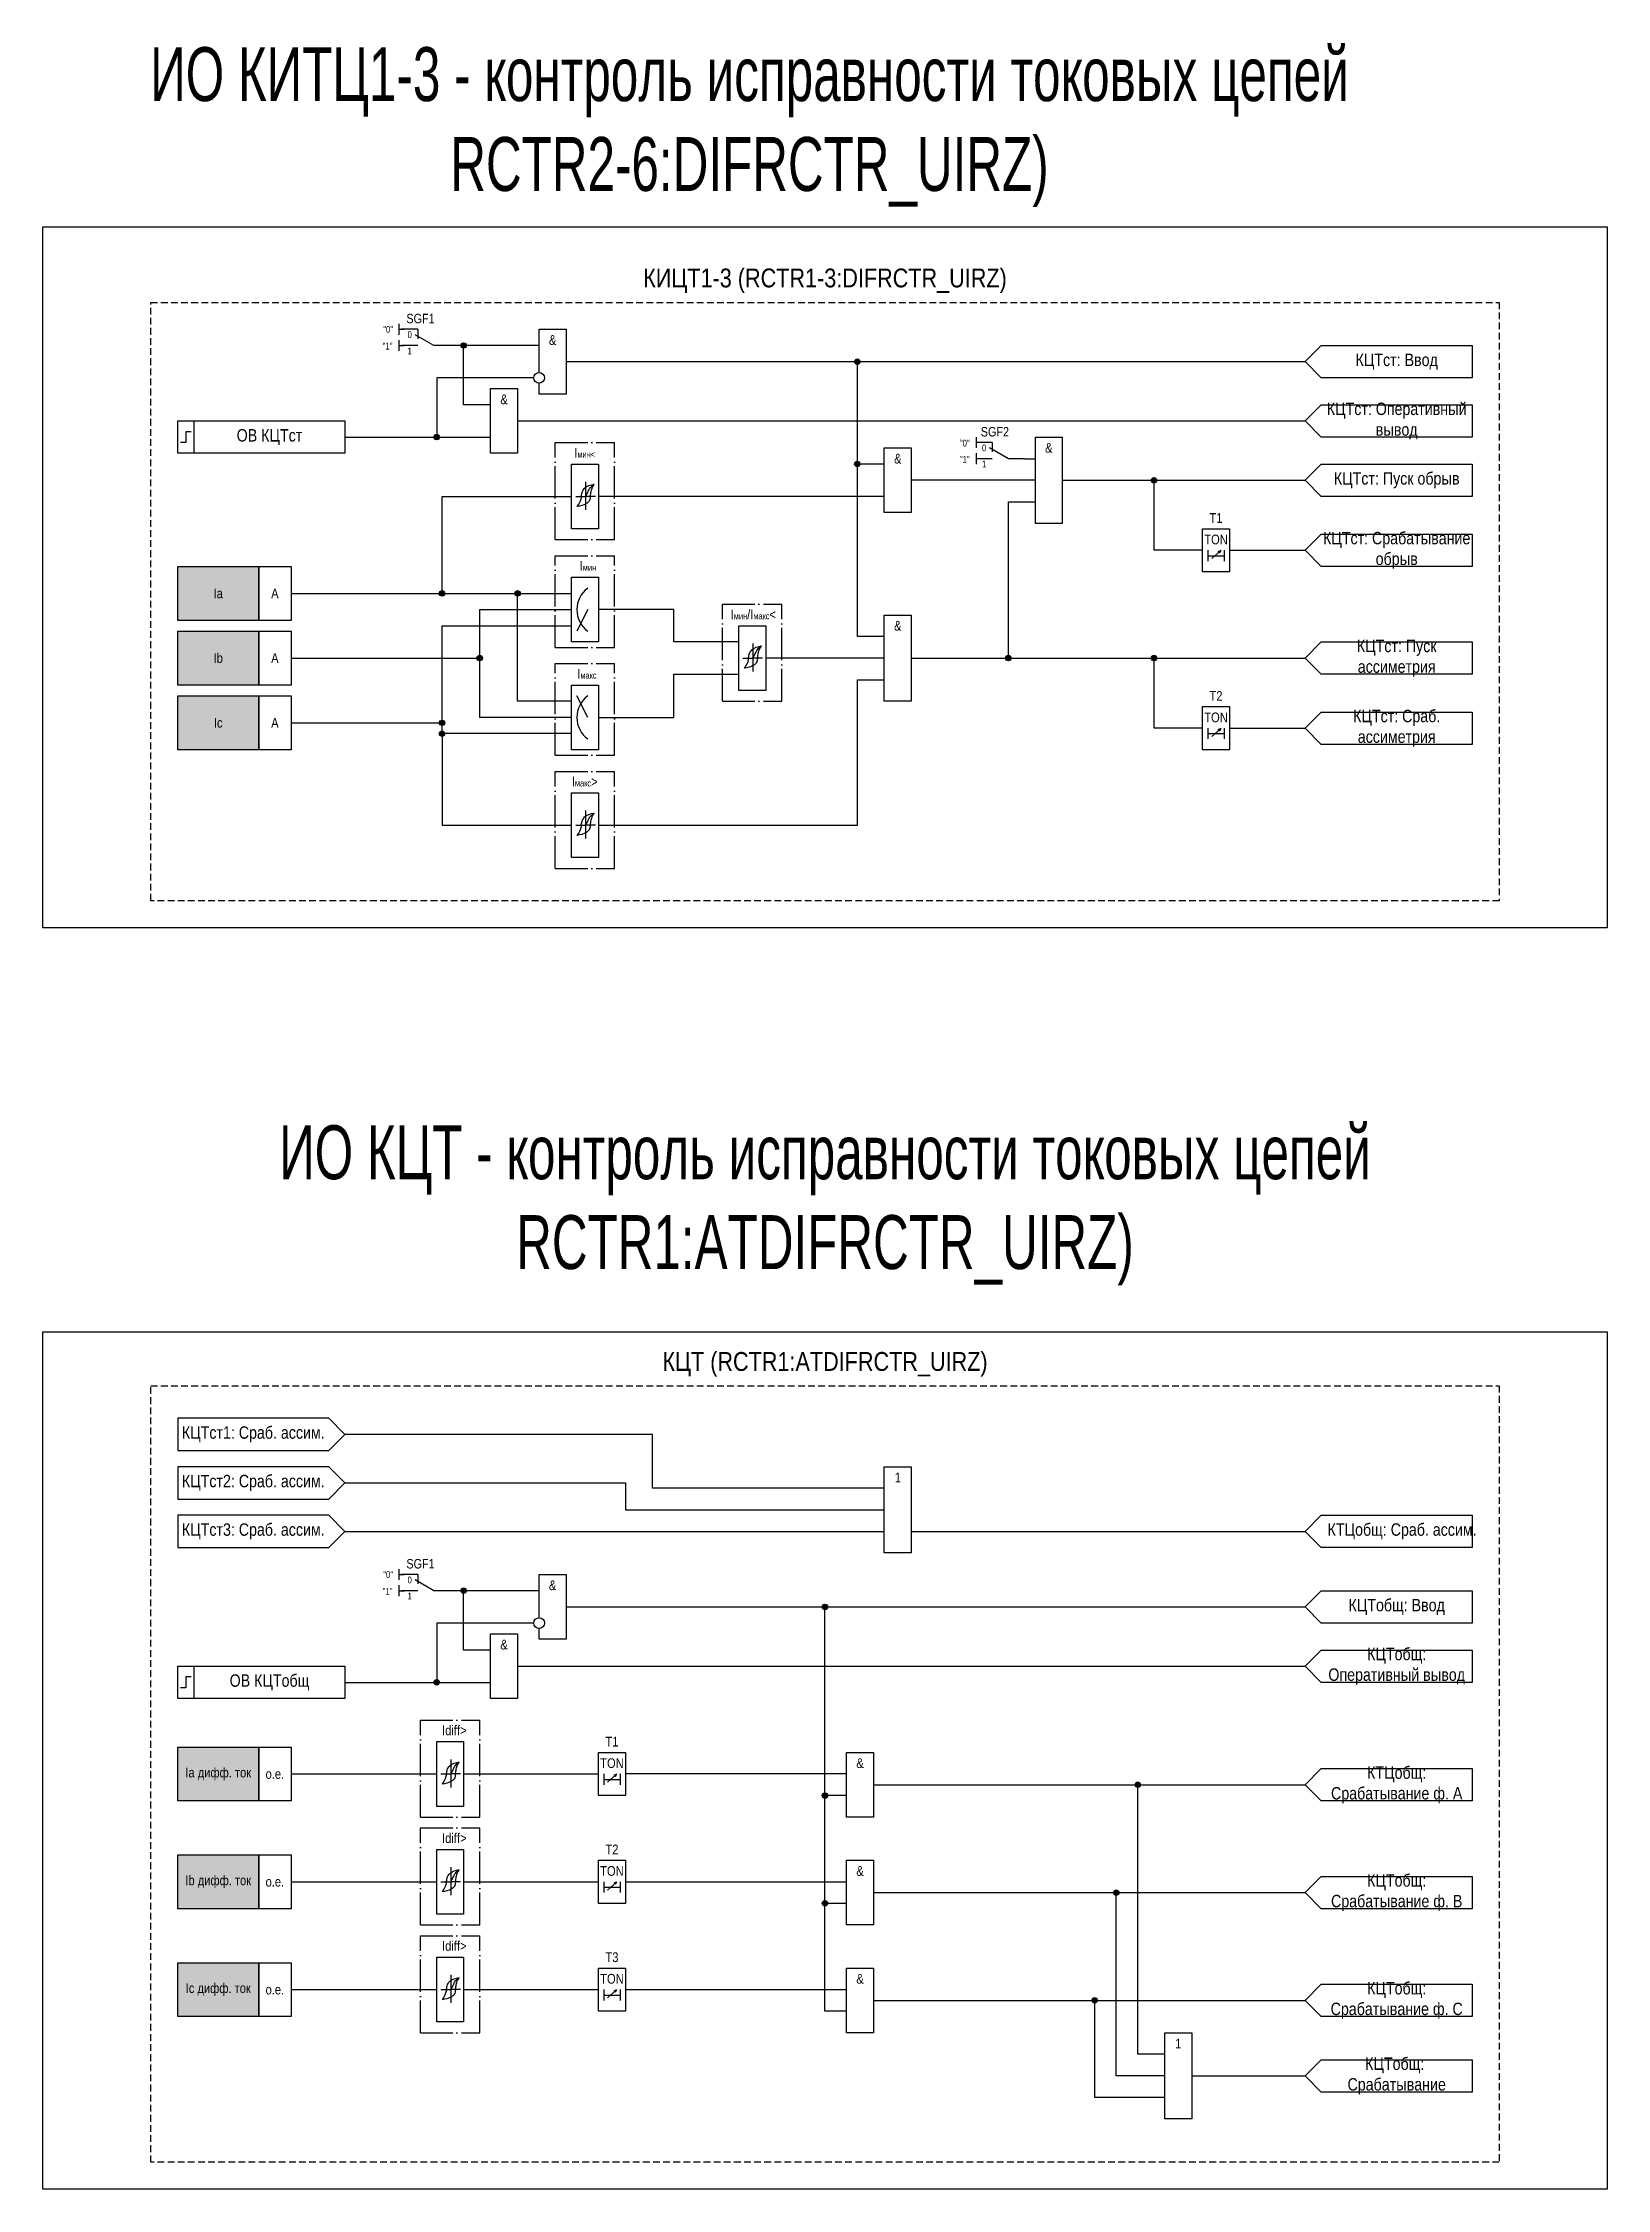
# Model space of a CAD drawing. Header units: millimetres. Extents: x -578 to 4001, y -1196 to 139.
# Drawn here: x 732 to 1022, y -259 to 139.1 of the extents above; entities that cross this region are included whole.
import ezdxf
from ezdxf.enums import TextEntityAlignment as Align

# ---------------------------------------------------------------- set-up
doc = ezdxf.new("R2010")
doc.units = ezdxf.units.MM
doc.linetypes.add('ACAD_ISO04W100', pattern=[30, 24, -3, 0, -3])
doc.linetypes.add('штриховая2', pattern=[0.375, 0.25, -0.125])
doc.layers.add('Основная', color=7, linetype='Continuous')
doc.styles.add('1.8_Gost_RD', font='ARIALN.TTF', dxfattribs={"height": 1.8})
doc.styles.add('2.5_Gost_RD', font='ARIALN.TTF', dxfattribs={"height": 2.5})
doc.styles.add('3.5_Gost_RD', font='ARIALN.TTF', dxfattribs={"height": 3.5})
doc.styles.add('Вывод', font='ARIALN.TTF', dxfattribs={"height": 2.5})
doc.styles.add('Компонент', font='ARIALN.TTF', dxfattribs={"height": 3.5})

msp = doc.modelspace()

# ---------------------------------------------------------------- texts
at = {"color": 2, "ltscale": 100, "char_height": 10, "width": 290, "attachment_point": 5, "style": '3.5_Gost_RD'}
for s, insert in [('{\\W0.8;\\C3;ИО КИТЦ1-3 - контроль исправности токовых цепей RCTR2-6:DIFRCTR_UIRZ)}', (863, 123.5)), ('{\\W0.8;\\C3;ИО КЦТ - контроль исправности токовых цепей RCTR1:ATDIFRCTR_UIRZ)}', (877, -76.5))]:
    msp.add_mtext(s, dxfattribs=dict(at, insert=insert))
at = {"color": 30, "ltscale": 100, "char_height": 3.5, "width": 250, "attachment_point": 5, "style": '3.5_Gost_RD'}
for s, insert in [('\\pt108.5;КИЦТ1-3 (RCTR1-3:DIFRCTR_UIRZ)', (877, 95)), ('\\pt108.5;КЦТ (RCTR1:ATDIFRCTR_UIRZ)', (877, -106))]:
    msp.add_mtext(s, dxfattribs=dict(at, insert=insert))
at = {"ltscale": 100, "char_height": 1.25, "attachment_point": 1, "style": '3.5_Gost_RD'}
for insert in [(795, 83.5), (795, -147.5)]:
    msp.add_mtext_dynamic_manual_height_columns('"1"', width=2, gutter_width=17.5, heights=[0], dxfattribs=dict(at, insert=insert))
at = {"ltscale": 100, "char_height": 1.8, "attachment_point": 5}
for s, insert, width, style in [('T1', (949.5, 51), 5, '2.5_Gost_RD'), ('TON', (949.5, 47), 5, '2.5_Gost_RD'), ('Ia', (764.5, 37), 15, '1.8_Gost_RD'), ('А', (775, 37), 6, '1.8_Gost_RD'), ('Ib', (764.5, 25), 15, '1.8_Gost_RD'), ('А', (775, 25), 6, '1.8_Gost_RD'), ('T2', (949.5, 18), 5, '2.5_Gost_RD'), ('Iс', (764.5, 13), 15, '1.8_Gost_RD'), ('А', (775, 13), 6, '1.8_Gost_RD'), ('TON', (949.5, 14), 5, '2.5_Gost_RD'), ('T1', (837.5, -176), 5, '2.5_Gost_RD'), ('TON', (837.5, -180), 5, '2.5_Gost_RD'), ('Ia дифф. ток', (764.5, -182), 15, '1.8_Gost_RD'), ('о.е.', (775, -182), 6, '1.8_Gost_RD'), ('T2', (837.5, -196), 5, '2.5_Gost_RD'), ('TON', (837.5, -200), 5, '2.5_Gost_RD'), ('Ib дифф. ток', (764.5, -202), 15, '1.8_Gost_RD'), ('о.е.', (775, -202), 6, '1.8_Gost_RD'), ('T3', (837.5, -216), 5, '2.5_Gost_RD'), ('Ic дифф. ток', (764.5, -222), 15, '1.8_Gost_RD'), ('о.е.', (775, -222), 6, '1.8_Gost_RD'), ('TON', (837.5, -220), 5, '2.5_Gost_RD')]:
    msp.add_mtext(s, dxfattribs=dict(at, insert=insert, width=width, style=style))
at = {"color": 7, "ltscale": 100, "char_height": 1.8, "attachment_point": 1, "style": '1.8_Gost_RD'}
for s, insert in [('\\pi1.52179;I{\\H0.66667x;мин}', (830, 43)), ('\\pi1.0688;I{\\H0.66667x;макс}', (830, 23))]:
    msp.add_mtext_dynamic_manual_height_columns(s, width=11, gutter_width=17.5, heights=[0], dxfattribs=dict(at, insert=insert))
at = {"layer": 'Основная', "ltscale": 100, "attachment_point": 5, "style": '2.5_Gost_RD'}
for s, insert, char_height, width in [('&', (826.5, 84), 1.8, 5), ('КЦТст: Ввод', (983, 80), 2.3, 28), ('&', (817.5, 73), 1.8, 5), ('&', (918.5, 64), 1.8, 5), ('&', (890.5, 62), 1.8, 5), ('КЦТст: Пуск обрыв', (983, 58), 2.3, 28), ('&', (890.5, 31), 1.8, 5), ('1', (890.5, -127), 1.8, 5), ('&', (826.5, -147), 1.8, 5), ('КЦТобщ: Ввод', (983, -151), 2.3, 28), ('&', (817.5, -158), 1.8, 5), ('&', (883.5, -180), 1.8, 5), ('&', (883.5, -200), 1.8, 5), ('&', (883.5, -220), 1.8, 5), ('1', (942.5, -232), 1.8, 5)]:
    msp.add_mtext(s, dxfattribs=dict(at, insert=insert, char_height=char_height, width=width))
at = {"layer": 'Основная', "color": 0, "ltscale": 100, "char_height": 2.3, "attachment_point": 5, "style": '2.5_Gost_RD'}
for s, insert, width in [('{\\C256;КЦТст: Оперативный вывод}', (983, 69), 28), ('{\\C256;ОВ КЦТст}', (774, 66), 28), ('{\\C256;КЦТст: Срабатывание обрыв}', (983, 45), 28), ('{\\C256;КЦТст: Пуск ассиметрия}', (983, 25), 28), ('{\\C256;КЦТст: Сраб. ассиметрия}', (983, 12), 28), ('{\\C256;КЦТст1: Сраб. ассим.}', (771, -119), 28), ('{\\C256;КЦТст2: Сраб. ассим.}', (771, -128), 28), ('{\\C256;КЦТст3: Сраб. ассим.}', (771, -137), 28), ('{\\C256;КТЦобщ: Сраб. ассим.}', (984, -137), 26.5083), ('{\\C256;КЦТобщ: Оперативный вывод}', (983, -162), 28), ('{\\C256;ОВ КЦТобщ}', (774, -165), 28), ('{\\C256;КТЦобщ: Срабатывание ф. A}', (983, -184), 26.5083), ('{\\C256;КЦТобщ: Срабатывание ф. B}', (983, -204), 25.2956), ('{\\C256;КЦТобщ: Срабатывание ф. C}', (983, -224), 25.7463), ('{\\C256;КЦТобщ:  Срабатывание}', (983, -238), 28)]:
    msp.add_mtext(s, dxfattribs=dict(at, insert=insert, width=width))
at = {"layer": 'Основная', "color": 7, "ltscale": 100, "char_height": 1.8, "attachment_point": 1, "style": '1.8_Gost_RD'}
for s, width, insert in [('\\pi1.52179;I{\\H0.66667x;мин<}', 4, (829, 64)), ('\\pi1.52179;I{\\H0.66667x;мин\\H1.5x;/}I{\\H0.66667x;макс\\H1.5x;<}', 10, (858, 34)), ('\\pi1.0688;I{\\H0.66667x;макс\\H1.5x;>}', 5, (829, 3)), ('Idiff>', 4, (806, -173)), ('Idiff>', 4, (806, -193)), ('Idiff>', 4, (806, -213))]:
    msp.add_mtext_dynamic_manual_height_columns(s, width=width, gutter_width=17.5, heights=[0], dxfattribs=dict(at, insert=insert))
at = {"layer": 'Основная', "ltscale": 100, "char_height": 1.25, "attachment_point": 1, "style": '3.5_Gost_RD'}
for s, insert in [('"0"', (902, 65.5)), ('"1"', (902, 62.5))]:
    msp.add_mtext_dynamic_manual_height_columns(s, width=2, gutter_width=17.5, heights=[0], dxfattribs=dict(at, insert=insert))

# ---------------------------------------------------------------- blocks, each defined once
blk = doc.blocks.new('*U892')
at = {"layer": 'Основная', "linetype": 'ACAD_ISO04W100', "ltscale": 0.25}
for p, q in [((0, 0), (11, 0)), ((0, -17), (0, 0)), ((11, -17), (11, 0)), ((0, -17), (11, -17))]:
    blk.add_line(p, q, dxfattribs=at)
at = {"layer": 'Основная', "style": 'Компонент'}
blk.add_attdef('ОУ', text='', height=3.5, dxfattribs=at).set_placement((11, 0), align=Align.MIDDLE_CENTER)
blk = doc.blocks.new('Точка')
at = {"ltscale": 100}
h = blk.add_hatch(color=256, dxfattribs=at)
h.dxf.hatch_style = 1
edge = h.paths.add_edge_path()
edge.add_arc((0, 0), 0.5, 0, 360)
blk.add_circle((0, 0), 0.5, dxfattribs=at)
blk = doc.blocks.new('*U898')
at = {"layer": 'Основная', "linetype": 'ACAD_ISO04W100', "ltscale": 0.25}
for p, q in [((0, 0), (11, 0)), ((0, -18), (0, 0)), ((11, -18), (11, 0)), ((0, -18), (11, -18))]:
    blk.add_line(p, q, dxfattribs=at)
at = {"layer": 'Основная', "style": 'Компонент'}
blk.add_attdef('ОУ', text='', height=3.5, dxfattribs=at).set_placement((11, 0), align=Align.MIDDLE_CENTER)
blk = doc.blocks.new('*U958')
at = {"layer": 'Основная', "color": 0}
blk.add_line((0, 0), (7, 4), dxfattribs=at)
at = {"layer": 'Основная', "ltscale": 0.35}
blk.add_line((6, 6), (6, 2.5), dxfattribs=at)
blk = doc.blocks.new('*U1016')
at = {"layer": 'Основная', "color": 0}
for p, q in [((-3, 6), (-9, 6)), ((-3, 0), (-9, 0)), ((9, 0), (3, 0))]:
    blk.add_line(p, q, dxfattribs=at)
at = {"layer": 'Основная', "ltscale": 0.25, "xscale": -1}
blk.add_blockref('*U958', (3, 0), dxfattribs=at)
at = {"layer": 'Основная'}
for tag, height, style, p in [('ОУ', 3.5, 'Компонент', (-2, 10)), ('В1', 2.5, 'Вывод', (-13, 6)), ('В2', 2.5, 'Вывод', (-6, 4)), ('В3', 2.5, 'Вывод', (-6, -2))]:
    blk.add_attdef(tag, text='', height=height, dxfattribs=dict(at, style=style)).set_placement(p, align=Align.MIDDLE_CENTER)
blk = doc.blocks.new('*U985')
at = {"layer": 'Основная', "color": 0}
for p, q in [((-3, 6), (-9, 6)), ((-3, 0), (-9, 0)), ((9, 0), (3, 0))]:
    blk.add_line(p, q, dxfattribs=at)
at = {"layer": 'Основная', "ltscale": 0.25, "xscale": -1}
blk.add_blockref('*U958', (3, 0), dxfattribs=at)
at = {"layer": 'Основная'}
for tag, height, style, p in [('ОУ', 3.5, 'Компонент', (-2, 10)), ('В1', 2.5, 'Вывод', (-14, 6)), ('В2', 2.5, 'Вывод', (-6, 4)), ('В3', 2.5, 'Вывод', (-6, -2))]:
    blk.add_attdef(tag, text='', height=height, dxfattribs=dict(at, style=style)).set_placement(p, align=Align.MIDDLE_CENTER)

# ---------------------------------------------------------------- hatches: boundary and pattern name
at = {"ltscale": 100, "true_color": 0xf7941d}
h = msp.add_hatch(color=30, dxfattribs=at)
h.dxf.hatch_style = 1
h.paths.add_polyline_path([(757, 42), (772, 42), (772, 32), (757, 32)])
h = msp.add_hatch(color=30, dxfattribs=at)
h.dxf.hatch_style = 1
h.paths.add_polyline_path([(757, 30), (772, 30), (772, 20), (757, 20)])
h = msp.add_hatch(color=30, dxfattribs=at)
h.dxf.hatch_style = 1
h.paths.add_polyline_path([(757, 18), (772, 18), (772, 8), (757, 8)])
h = msp.add_hatch(color=30, dxfattribs=at)
h.dxf.hatch_style = 1
h.paths.add_polyline_path([(757, -177), (772, -177), (772, -187), (757, -187)])
h = msp.add_hatch(color=30, dxfattribs=at)
h.dxf.hatch_style = 1
h.paths.add_polyline_path([(757, -197), (772, -197), (772, -207), (757, -207)])
h = msp.add_hatch(color=30, dxfattribs=at)
h.dxf.hatch_style = 1
h.paths.add_polyline_path([(757, -217), (772, -217), (772, -227), (757, -227)])

# ---------------------------------------------------------------- linework, layer by layer
at = {"ltscale": 100}
for p, q in [((798, 87), (798, 85)), ((798, 86), (799, 86)), ((798, 84), (798, 82)), ((798, 83), (799, 83)), ((788, 66), (815, 66)), ((888, 61), (883, 61)), ((798, -144), (798, -146)), ((798, -145), (799, -145)), ((798, -147), (798, -149)), ((798, -148), (799, -148)), ((788, -165), (815, -165))]:
    msp.add_line(p, q, dxfattribs=at)
at = {"color": 7, "ltscale": 100}
for p, q in [((948.7, 43.46), (950.37, 44.95)), ((950.37, 44.95), (949.85, 44.73)), ((950.37, 44.95), (950.11, 44.48)), ((833, 34), (831, 30)), ((833, 14), (831, 18)), ((835, 14), (840, 14)), ((948.7, 10.46), (950.37, 11.95)), ((950.37, 11.95), (949.85, 11.73)), ((950.37, 11.95), (950.11, 11.48)), ((836.7, -183.54), (838.37, -182.05)), ((838.37, -182.05), (837.85, -182.27)), ((838.37, -182.05), (838.11, -182.52)), ((836.7, -203.54), (838.37, -202.05)), ((838.37, -202.05), (837.85, -202.27)), ((838.37, -202.05), (838.11, -202.52)), ((836.7, -223.54), (838.37, -222.05)), ((838.37, -222.05), (837.85, -222.27)), ((838.37, -222.05), (838.11, -222.52))]:
    msp.add_line(p, q, dxfattribs=at)
at = {"color": 3, "ltscale": 100}
for points in [[(732, 105), (1022, 105), (1022, -25), (732, -25)], [(732, -100), (1022, -100), (1022, -259), (732, -259)]]:
    msp.add_lwpolyline(points, close=True, dxfattribs=at)
at = {"ltscale": 100}
for points in [[(815, 72), (810, 72), (810, 83), (805, 83)], [(824, 83), (810, 83)], [(829, 80), (966, 80)], [(888, 29), (883, 29), (883, 80)], [(823, 77), (805, 77), (805, 66)], [(815, 72), (810, 72)], [(820, 69), (966, 69)], [(914, 62), (916, 62)], [(916, 58), (893, 58)], [(921, 58), (966, 58)], [(947, 45), (938, 45), (938, 58)], [(806, 37), (806, 55), (830, 55)], [(888, 55), (835, 55)], [(893, 25), (911, 25), (911, 54), (916, 54)], [(948, 45), (948, 43)], [(948, 44), (951, 44)], [(951, 45), (951, 43)], [(952, 45), (966, 45)], [(830, 17), (820, 17), (820, 37)], [(778, 25), (813, 25), (813, 34), (830, 34)], [(861, 28), (849, 28), (849, 34), (835, 34)], [(778, 13), (806, 13), (806, 31), (830, 31)], [(830, 14), (813, 14), (813, 25)], [(888, 25), (866, 25)], [(911, 25), (966, 25)], [(947, 12), (938, 12), (938, 25)], [(835, 14), (849, 14), (849, 22), (861, 22)], [(835, -6), (883, -6), (883, 21), (888, 21)], [(830, 11), (806, 11), (806, 13)], [(948, 12), (948, 10)], [(951, 12), (951, 10)], [(952, 12), (966, 12)], [(806, 11), (806, -6), (830, -6)], [(948, 11), (951, 11)], [(888, -129), (845, -129), (845, -119), (788, -119)], [(788, -128), (840, -128), (840, -133), (888, -133)], [(788, -137), (888, -137)], [(893, -137), (966, -137)], [(815, -159), (810, -159), (810, -148), (805, -148)], [(824, -148), (810, -148)], [(829, -151), (966, -151)], [(881, -186), (877, -186), (877, -151)], [(823, -154), (805, -154), (805, -165)], [(815, -159), (810, -159)], [(820, -162), (966, -162)], [(836, -182), (836, -184)], [(836, -183), (839, -183)], [(839, -182), (839, -184)], [(881, -182), (840, -182)], [(881, -206), (877, -206), (877, -186)], [(886, -184), (966, -184)], [(940, -234), (935, -234), (935, -184)], [(836, -202), (836, -204)], [(836, -203), (839, -203)], [(839, -202), (839, -204)], [(840, -202), (881, -202)], [(881, -226), (877, -226), (877, -206)], [(886, -204), (966, -204)], [(940, -238), (931, -238), (931, -204)], [(836, -222), (836, -224)], [(839, -222), (839, -224)], [(840, -222), (881, -222)], [(836, -223), (839, -223)], [(886, -224), (966, -224)], [(940, -242), (927, -242), (927, -224)], [(945, -238), (966, -238)]]:
    msp.add_lwpolyline(points, dxfattribs=at)
for points in [[(916, 66), (921, 66), (921, 50), (916, 50)], [(947, 49), (952, 49), (952, 41), (947, 41)], [(757, 42), (772, 42), (772, 32), (757, 32)], [(772, 42), (778, 42), (778, 32), (772, 32)], [(830, 40), (835, 40), (835, 28), (830, 28)], [(888, 33), (893, 33), (893, 17), (888, 17)], [(757, 30), (772, 30), (772, 20), (757, 20)], [(772, 30), (778, 30), (778, 20), (772, 20)], [(830, 20), (835, 20), (835, 8), (830, 8)], [(757, 18), (772, 18), (772, 8), (757, 8)], [(772, 18), (778, 18), (778, 8), (772, 8)], [(947, 16), (952, 16), (952, 8), (947, 8)], [(888, -125), (893, -125), (893, -141), (888, -141)], [(757, -177), (772, -177), (772, -187), (757, -187)], [(772, -177), (778, -177), (778, -187), (772, -187)], [(835, -178), (840, -178), (840, -186), (835, -186)], [(757, -197), (772, -197), (772, -207), (757, -207)], [(772, -197), (778, -197), (778, -207), (772, -207)], [(835, -198), (840, -198), (840, -206), (835, -206)], [(757, -217), (772, -217), (772, -227), (757, -227)], [(772, -217), (778, -217), (778, -227), (772, -227)], [(835, -218), (840, -218), (840, -226), (835, -226)], [(940, -230), (945, -230), (945, -246), (940, -246)]]:
    msp.add_lwpolyline(points, close=True, dxfattribs=at)
at = {"color": 7, "ltscale": 100}
for centre in [(836, 34), (836, 14)]:
    msp.add_arc(centre, 5, 126.8699, 233.1301, dxfattribs=at)
at = {"layer": 'Основная', "ltscale": 100}
for p, q in [((905, 66), (905, 64)), ((830, 59.5), (830, 61)), ((830, 61), (835, 61)), ((830, 52), (830, 60)), ((835, 61), (835, 55)), ((905, 63), (905, 61)), ((830, 49), (830, 52)), ((835, 55), (835, 49)), ((835, 49), (830, 49)), ((861, 29.5), (861, 31)), ((861, 31), (866, 31)), ((861, 22), (861, 30)), ((866, 31), (866, 25)), ((866, 25), (866, 19)), ((861, 19), (861, 22)), ((866, 19), (861, 19)), ((830, -1.5), (830, 0)), ((830, 0), (835, 0)), ((835, 0), (835, -6)), ((830, -9), (830, -1)), ((835, -6), (835, -12)), ((830, -12), (830, -9)), ((835, -12), (830, -12)), ((805, -177.5), (805, -176)), ((805, -176), (810, -176)), ((805, -185), (805, -177)), ((810, -176), (810, -182)), ((810, -182), (835, -182)), ((810, -182), (810, -188)), ((805, -188), (805, -185)), ((810, -188), (805, -188)), ((805, -197.5), (805, -196)), ((805, -196), (810, -196)), ((805, -205), (805, -197)), ((810, -196), (810, -202)), ((810, -202), (835, -202)), ((810, -202), (810, -208)), ((805, -208), (805, -205)), ((810, -208), (805, -208)), ((805, -217.5), (805, -216)), ((805, -216), (810, -216)), ((805, -225), (805, -217)), ((810, -216), (810, -222)), ((810, -222), (835, -222)), ((810, -222), (810, -228)), ((805, -228), (805, -225)), ((810, -228), (805, -228))]:
    msp.add_line(p, q, dxfattribs=at)
at = {"layer": 'Основная'}
for p, q in [((832.6, 57.72), (832.6, 52.52)), ((863.6, 27.72), (863.6, 22.52)), ((832.6, -3.28), (832.6, -8.48)), ((807.6, -179.28), (807.6, -184.48)), ((807.6, -199.28), (807.6, -204.48)), ((807.6, -219.28), (807.6, -224.48))]:
    msp.add_line(p, q, dxfattribs=at)
at = {"layer": 'Основная', "color": 7, "ltscale": 100}
for p, q in [((830.79, 55), (832.6, 55)), ((834.42, 55), (832.6, 55)), ((778, 37), (830, 37)), ((861.79, 25), (863.6, 25)), ((865.42, 25), (863.6, 25)), ((830.79, -6), (832.6, -6)), ((834.42, -6), (832.6, -6)), ((778, -182), (805, -182)), ((805.79, -182), (807.6, -182)), ((809.42, -182), (807.6, -182)), ((778, -202), (805, -202)), ((805.79, -202), (807.6, -202)), ((809.42, -202), (807.6, -202)), ((778, -222), (805, -222)), ((805.79, -222), (807.6, -222)), ((809.42, -222), (807.6, -222))]:
    msp.add_line(p, q, dxfattribs=at)
at = {"layer": 'Основная', "linetype": 'штриховая2', "ltscale": 5}
for points in [[(752, 91), (1002, 91), (1002, -20), (752, -20)], [(752, -110), (1002, -110), (1002, -254), (752, -254)]]:
    msp.add_lwpolyline(points, close=True, dxfattribs=at)
at = {"layer": 'Основная', "ltscale": 100}
for points in [[(824, 78), (824, 86), (829, 86), (829, 74), (824, 74), (824, 76)], [(824, -153), (824, -145), (829, -145), (829, -157), (824, -157), (824, -155)]]:
    msp.add_lwpolyline(points, dxfattribs=at)
for points in [[(997, 83), (997, 77), (969, 77), (966, 80), (969, 83)], [(815, 75), (820, 75), (820, 63), (815, 63)], [(997, 72), (997, 66), (969, 66), (966, 69), (969, 72)], [(757, 69), (760, 69), (760, 63), (757, 63)], [(757, 69), (788, 69), (788, 63), (757, 63)], [(888, 64), (893, 64), (893, 52), (888, 52)], [(997, 61), (997, 55), (969, 55), (966, 58), (969, 61)], [(997, 48), (997, 42), (969, 42), (966, 45), (969, 48)], [(997, 28), (997, 22), (969, 22), (966, 25), (969, 28)], [(997, 15), (997, 9), (969, 9), (966, 12), (969, 15)], [(757, -116), (757, -122), (785, -122), (788, -119), (785, -116)], [(757, -125), (757, -131), (785, -131), (788, -128), (785, -125)], [(757, -134), (757, -140), (785, -140), (788, -137), (785, -134)], [(997, -134), (997, -140), (969, -140), (966, -137), (969, -134)], [(997, -148), (997, -154), (969, -154), (966, -151), (969, -148)], [(815, -156), (820, -156), (820, -168), (815, -168)], [(997, -159), (997, -165), (969, -165), (966, -162), (969, -159)], [(757, -162), (760, -162), (760, -168), (757, -168)], [(757, -162), (788, -162), (788, -168), (757, -168)], [(881, -178), (886, -178), (886, -190), (881, -190)], [(997, -181), (997, -187), (969, -187), (966, -184), (969, -181)], [(881, -198), (886, -198), (886, -210), (881, -210)], [(997, -201), (997, -207), (969, -207), (966, -204), (969, -201)], [(881, -218), (886, -218), (886, -230), (881, -230)], [(997, -221), (997, -227), (969, -227), (966, -224), (969, -221)], [(997, -235), (997, -241), (969, -241), (966, -238), (969, -235)]]:
    msp.add_lwpolyline(points, close=True, dxfattribs=at)
at = {"layer": 'Основная', "lineweight": 30, "ltscale": 100}
for points in [[(759.5, 67), (758.5, 67), (758.5, 65), (757.5, 65)], [(759.5, -164), (758.5, -164), (758.5, -166), (757.5, -166)]]:
    msp.add_lwpolyline(points, dxfattribs=at)
at = {"layer": 'Основная', "ltscale": 100}
for centre in [(824, 77), (824, -154)]:
    msp.add_circle(centre, 1, dxfattribs=at)
at = {"layer": 'Основная'}
for points in [[(831.8, 54.92), (831.95, 55.71), (832.44, 56.54), (834.2, 57.26)], [(832.6, 55), (833, 55.72), (833.47, 56.6), (834.2, 57.26)], [(833.48, 54.92), (833.6, 55.71), (833.81, 56.54), (834.2, 57.26)], [(831.8, 54.92), (831.6, 54.13), (831, 53.12)], [(833.48, 54.92), (833.25, 54.13), (832.76, 53.67), (831, 53.12)], [(862.8, 24.92), (862.6, 24.13), (862, 23.12)], [(864.48, 24.92), (864.25, 24.13), (863.76, 23.67), (862, 23.12)], [(862.8, 24.92), (862.95, 25.71), (863.44, 26.54), (865.2, 27.26)], [(863.6, 25), (864, 25.72), (864.47, 26.6), (865.2, 27.26)], [(864.48, 24.92), (864.6, 25.71), (864.81, 26.54), (865.2, 27.26)], [(831.8, -6.08), (831.95, -5.29), (832.44, -4.46), (834.2, -3.74)], [(832.6, -6), (833, -5.28), (833.47, -4.4), (834.2, -3.74)], [(833.48, -6.08), (833.6, -5.29), (833.81, -4.46), (834.2, -3.74)], [(831.8, -6.08), (831.6, -6.87), (831, -7.88)], [(833.48, -6.08), (833.25, -6.87), (832.76, -7.33), (831, -7.88)], [(806.8, -182.08), (806.6, -182.87), (806, -183.88)], [(808.48, -182.08), (808.25, -182.87), (807.76, -183.33), (806, -183.88)], [(806.8, -182.08), (806.95, -181.29), (807.44, -180.46), (809.2, -179.74)], [(807.6, -182), (808, -181.28), (808.47, -180.4), (809.2, -179.74)], [(808.48, -182.08), (808.6, -181.29), (808.81, -180.46), (809.2, -179.74)], [(806.8, -202.08), (806.6, -202.87), (806, -203.88)], [(808.48, -202.08), (808.25, -202.87), (807.76, -203.33), (806, -203.88)], [(806.8, -202.08), (806.95, -201.29), (807.44, -200.46), (809.2, -199.74)], [(807.6, -202), (808, -201.28), (808.47, -200.4), (809.2, -199.74)], [(808.48, -202.08), (808.6, -201.29), (808.81, -200.46), (809.2, -199.74)], [(806.8, -222.08), (806.6, -222.87), (806, -223.88)], [(808.48, -222.08), (808.25, -222.87), (807.76, -223.33), (806, -223.88)], [(806.8, -222.08), (806.95, -221.29), (807.44, -220.46), (809.2, -219.74)], [(807.6, -222), (808, -221.28), (808.47, -220.4), (809.2, -219.74)], [(808.48, -222.08), (808.6, -221.29), (808.81, -220.46), (809.2, -219.74)]]:
    msp.add_spline(points, degree=3, dxfattribs=at)

# ---------------------------------------------------------------- block references
at = {"layer": 'Основная', "ltscale": 0.25, "xscale": 0.5, "yscale": 0.5, "zscale": 0.5}
for p in [(803, 83), (803, -148)]:
    msp.add_blockref('*U985', p, dxfattribs=at).add_auto_attribs({'ОУ': 'SGF1', 'В1': '"0"', 'В2': '0', 'В3': '1'})
at = {"layer": 'Основная', "ltscale": 100}
for p in [(810, 83), (883, 80), (805, 66), (883, 61), (938, 58), (806, 37), (820, 37), (813, 25), (911, 25), (938, 25), (806, 13), (806, 11), (810, -148), (877, -151), (805, -165), (877, -186), (935, -184), (877, -206), (931, -204), (927, -224)]:
    msp.add_blockref('Точка', p, dxfattribs=at)
at = {"layer": 'Основная', "ltscale": 0.25}
ref = msp.add_blockref('*U1016', (909.5, 62), dxfattribs=dict(at, xscale=0.5, yscale=0.5, zscale=0.5))
ref.add_attrib('ОУ', 'SGF2', dxfattribs={"height": 1.75, "style": 'Компонент'}).set_placement((908.5, 67), align=Align.MIDDLE_CENTER)
ref.add_attrib('В2', '0', dxfattribs={"height": 1.25, "style": 'Вывод'}).set_placement((906.5, 64), align=Align.MIDDLE_CENTER)
ref.add_attrib('В3', '1', dxfattribs={"height": 1.25, "style": 'Вывод'}).set_placement((906.5, 61), align=Align.MIDDLE_CENTER)
for name, p in [('*U898', (827, 65)), ('*U892', (827, 44)), ('*U898', (858, 35)), ('*U892', (827, 24)), ('*U898', (827, 4)), ('*U898', (802, -172)), ('*U898', (802, -192)), ('*U898', (802, -212))]:
    msp.add_blockref(name, p, dxfattribs=at)

msp.set_redraw_order([(e.dxf.handle, doc.entitydb.next_handle()) for e in msp.query("TEXT MTEXT ATTDEF DIMENSION ARC_DIMENSION")])  # texts and dimensions are drawn at this point

doc.saveas('drawing.dxf')
